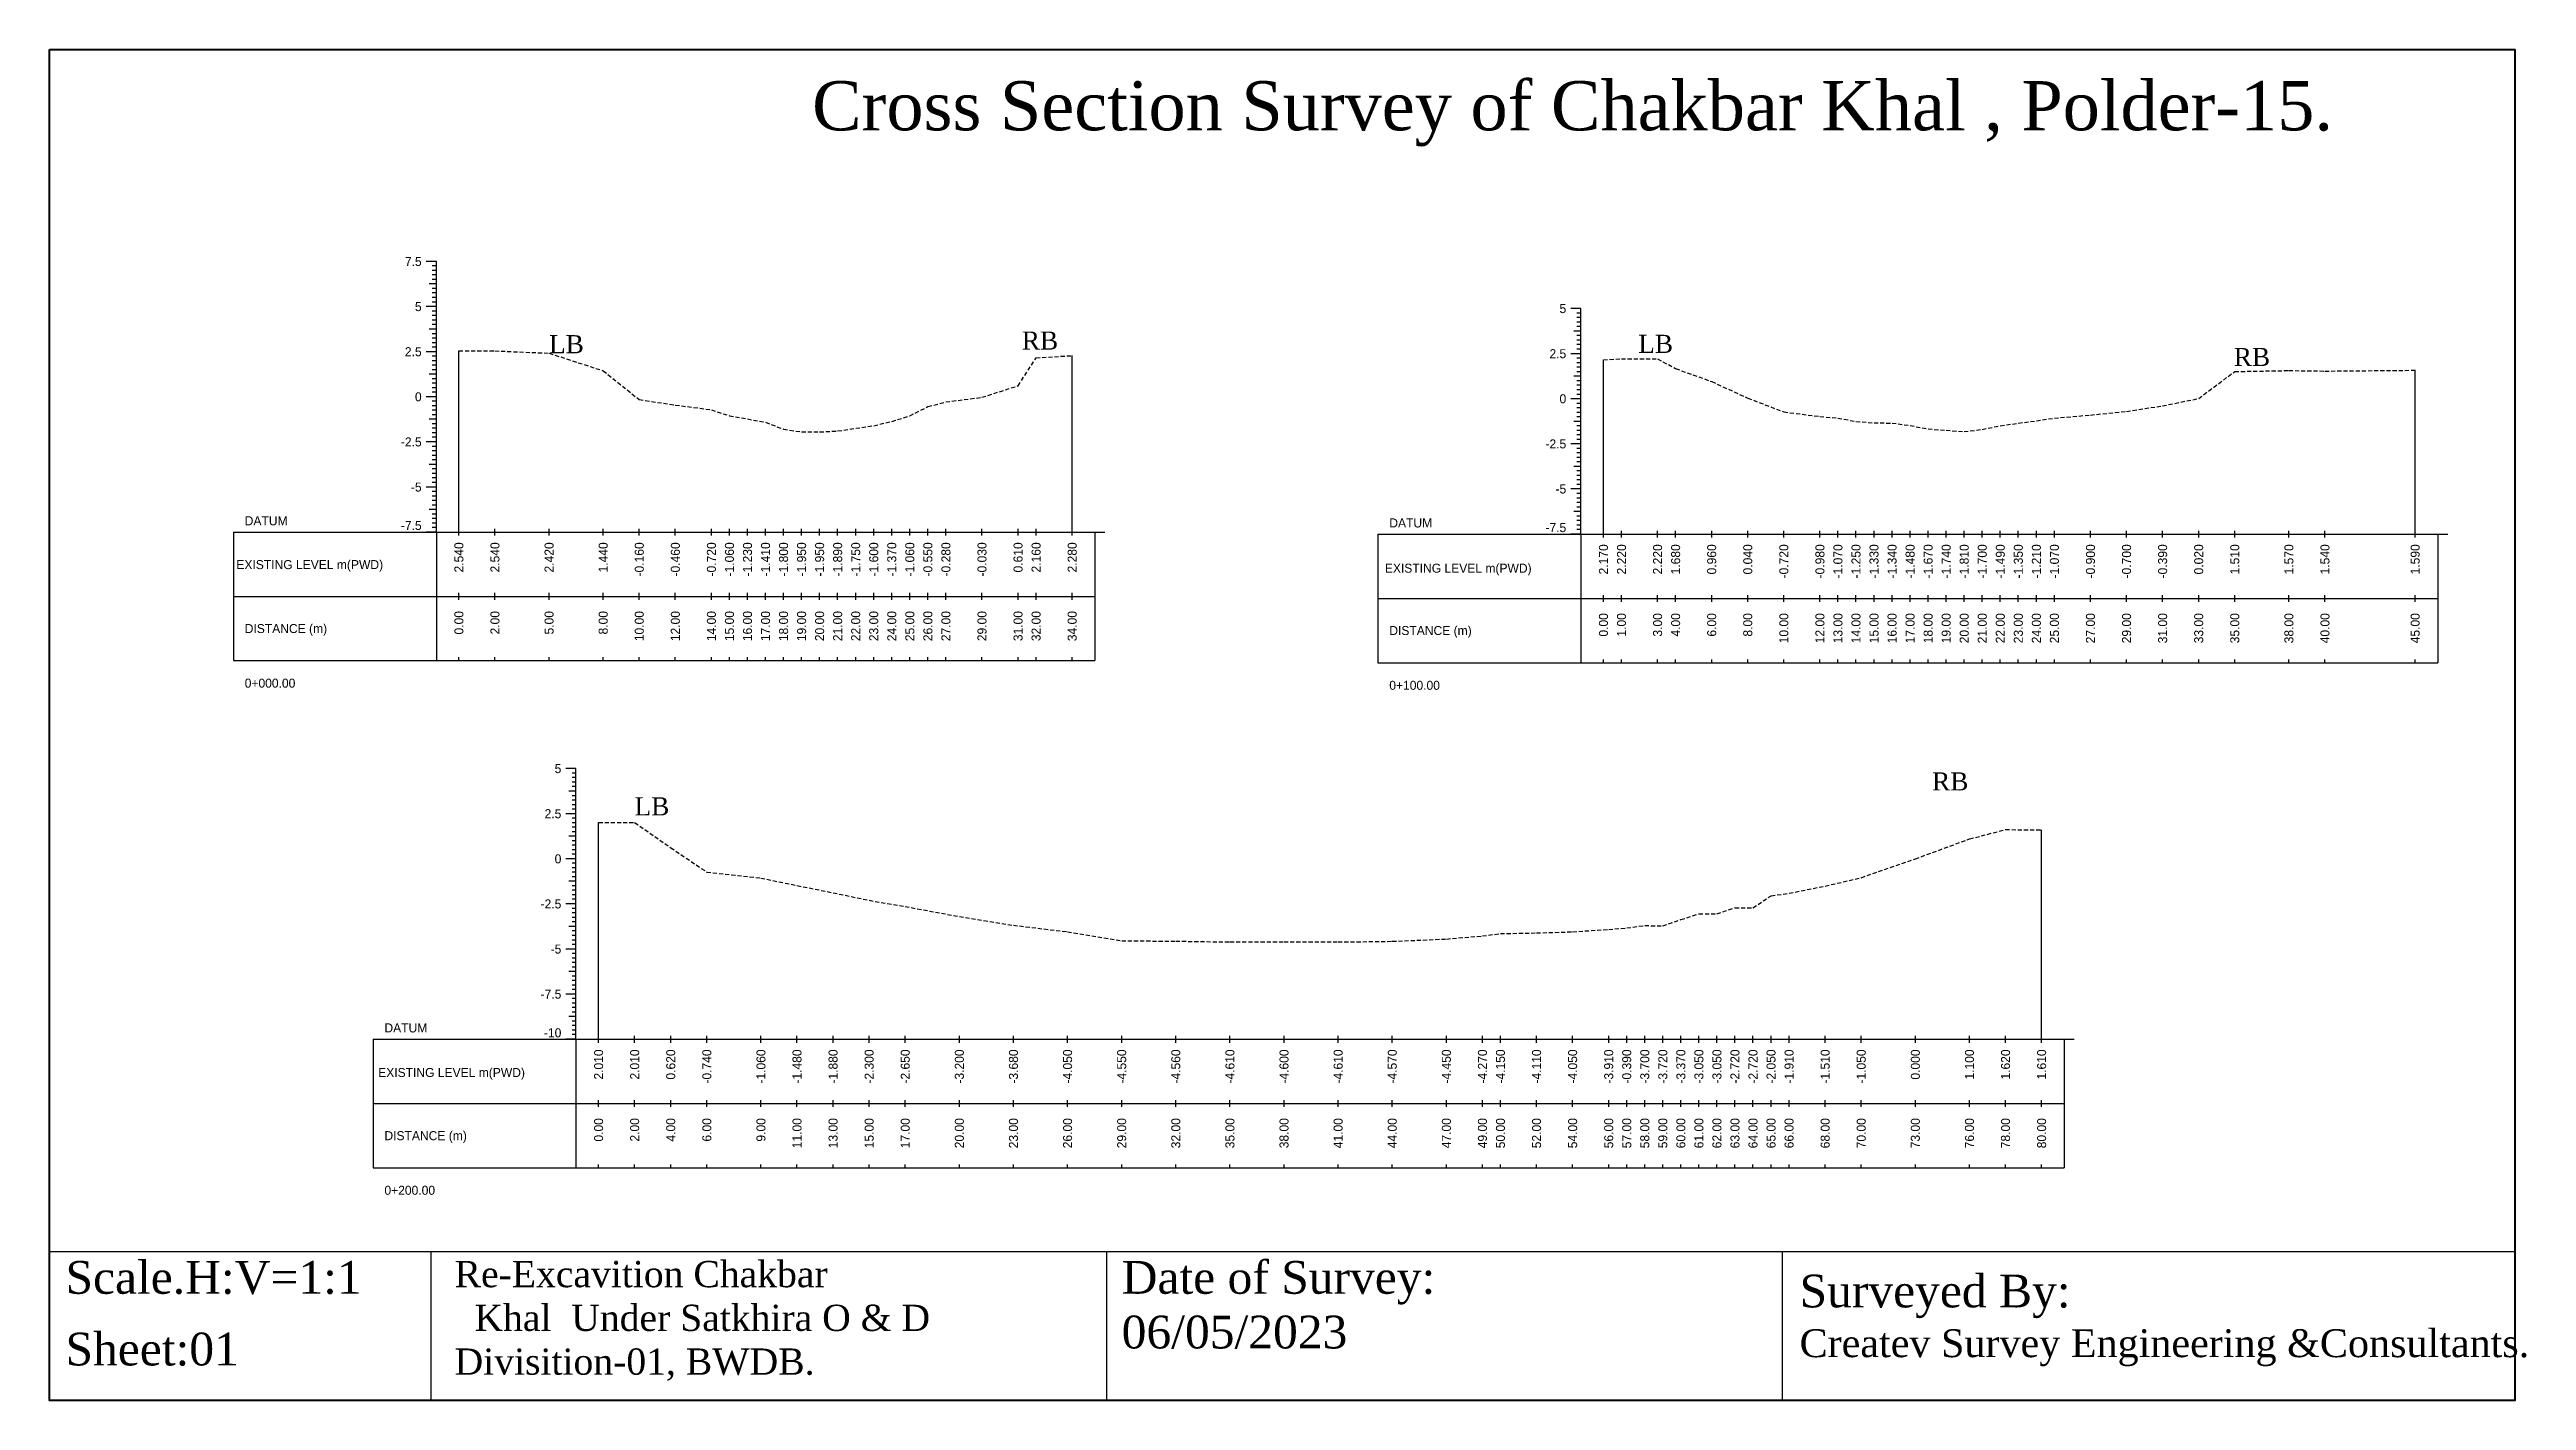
# Model space of a CAD drawing. Header units: inches. Extents: x 6579 to 9220, y -2276 to -1013.
# Drawn here: x 6579.3 to 6730.4, y -1178.5 to -1096.2 of the extents above; entities that cross this region are included whole.
import ezdxf
from ezdxf.enums import TextEntityAlignment as Align

# ---------------------------------------------------------------- set-up
doc = ezdxf.new("R2010")
doc.units = ezdxf.units.IN
doc.header["$MEASUREMENT"] = 0
doc.linetypes.add('HIDDEN', pattern=[0.375, 0.25, -0.125])
doc.layers.add('CS_Drawing', color=7, linetype='Continuous')
doc.layers.add('GL', color=3, linetype='HIDDEN')
doc.styles.add('romans', font='romans.shx')

msp = doc.modelspace()

# ---------------------------------------------------------------- texts
at = {"attachment_point": 1, "style": 'romans'}
for s, insert, char_height, width in [('{\\fTimes New Roman|b0|i0|c0|p18;Cross Section Survey of Chakbar Khal , Polder-15.}', (6625.85, -1098.09), 3, 89.3868), ('{\\fTimes New Roman|b0|i0|c0|p18;LB}', (6609.81, -1113.58), 1.1, 289.7464), ('{\\fTimes New Roman|b0|i0|c0|p18;RB}', (6638.64, -1113.36), 1.1, 289.7464), ('{\\fTimes New Roman|b0|i0|c0|p18;LB}', (6676.23, -1113.56), 1.1, 289.7464), ('{\\fTimes New Roman|b0|i0|c0|p18;RB}', (6712.55, -1114.36), 1.1, 289.7464), ('{\\fTimes New Roman|b0|i0|c0|p18;RB}', (6694.15, -1140.24), 1.1, 289.7464), ('{\\fTimes New Roman|b0|i0|c0|p18;LB}', (6615.02, -1141.76), 1.1, 289.7464), ('{\\fTimes New Roman|b0|i0|c0|p18;Scale.H:V=1:1}', (6580.32, -1170.03), 2, 22.2708), ('{\\fTimes New Roman|b0|i0|c0|p18;Re-Excavition Chakbar \\P  Khal  Under Satkhira O & D    Divisition-01, BWDB.}', (6604.05, -1170.03), 1.6, 38.8405), ('{\\fTimes New Roman|b0|i0|c0|p18;Date of Survey: 06/05/2023}', (6644.73, -1170.03), 2, 22.2708), ('{\\fTimes New Roman|b0|i0|c0|p18;Surveyed By:                                     \\H0.85x;Createv Survey Engineering &Consultants.}', (6686.07, -1170.86), 2, 45.2193), ('{\\fTimes New Roman|b0|i0|c0|p18;Sheet:01}', (6580.32, -1174.4), 2, 38.8405)]:
    msp.add_mtext(s, dxfattribs=dict(at, insert=insert, char_height=char_height, width=width))
at = {"layer": 'CS_Drawing'}
for s, p in [('7.5', (6602.04, -1109.09)), ('5', (6602.04, -1111.84)), ('5', (6671.84, -1111.96)), ('2.5', (6602.04, -1114.59)), ('2.5', (6671.84, -1114.71)), ('0', (6602.04, -1117.34)), ('0', (6671.84, -1117.46)), ('-2.5', (6602.04, -1120.09)), ('-2.5', (6671.84, -1120.21)), ('-5', (6602.04, -1122.84)), ('-5', (6671.84, -1122.96)), ('5', (6610.56, -1140.01)), ('2.5', (6610.56, -1142.76)), ('0', (6610.56, -1145.51)), ('-2.5', (6610.56, -1148.26)), ('-5', (6610.56, -1151.01)), ('-7.5', (6610.56, -1153.76))]:
    msp.add_text(s, height=0.55, dxfattribs=at).set_placement(p, align=Align.MIDDLE_RIGHT)
for s, p in [('DATUM', (6591.25, -1124.9)), ('DATUM', (6661.05, -1125.03)), ('EXISTING LEVEL m(PWD)', (6590.74, -1127.57)), ('EXISTING LEVEL m(PWD)', (6660.78, -1127.79)), ('DISTANCE (m)', (6591.25, -1131.47)), ('DISTANCE (m)', (6661.05, -1131.59)), ('0+000.00', (6591.25, -1134.8)), ('0+100.00', (6661.05, -1134.93)), ('DATUM', (6599.77, -1155.82)), ('EXISTING LEVEL m(PWD)', (6599.39, -1158.54)), ('DISTANCE (m)', (6599.77, -1162.39)), ('0+200.00', (6599.77, -1165.72))]:
    msp.add_text(s, height=0.55, dxfattribs=at).set_placement(p, align=Align.MIDDLE_LEFT)
for s, p in [('-7.5', (6602.04, -1125.46)), ('-7.5', (6671.84, -1125.59)), ('-10', (6610.56, -1156.39))]:
    msp.add_text(s, height=0.55, dxfattribs=at).set_placement(p, align=Align.RIGHT)
for s, p in [('2.540', (6604.31, -1126.21)), ('2.540', (6606.51, -1126.21)), ('2.420', (6609.81, -1126.21)), ('1.440', (6613.11, -1126.21)), ('-0.160', (6615.31, -1126.21)), ('-0.460', (6617.51, -1126.21)), ('-0.720', (6619.71, -1126.21)), ('-1.060', (6620.81, -1126.21)), ('-1.230', (6621.91, -1126.21)), ('-1.410', (6623.01, -1126.21)), ('-1.800', (6624.11, -1126.21)), ('-1.950', (6625.21, -1126.21)), ('-1.950', (6626.31, -1126.21)), ('-1.890', (6627.41, -1126.21)), ('-1.750', (6628.51, -1126.21)), ('-1.600', (6629.61, -1126.21)), ('-1.370', (6630.71, -1126.21)), ('-1.060', (6631.81, -1126.21)), ('-0.550', (6632.91, -1126.21)), ('-0.280', (6634.01, -1126.21)), ('-0.030', (6636.21, -1126.21)), ('0.610', (6638.41, -1126.21)), ('2.160', (6639.51, -1126.21)), ('2.280', (6641.71, -1126.21)), ('2.170', (6674.11, -1126.33)), ('2.220', (6675.21, -1126.33)), ('2.220', (6677.41, -1126.33)), ('1.680', (6678.51, -1126.33)), ('0.960', (6680.71, -1126.33)), ('0.040', (6682.91, -1126.33)), ('-0.720', (6685.11, -1126.33)), ('-0.980', (6687.31, -1126.33)), ('-1.070', (6688.41, -1126.33)), ('-1.250', (6689.51, -1126.33)), ('-1.330', (6690.61, -1126.33)), ('-1.340', (6691.71, -1126.33)), ('-1.480', (6692.81, -1126.33)), ('-1.670', (6693.91, -1126.33)), ('-1.740', (6695.01, -1126.33)), ('-1.810', (6696.11, -1126.33)), ('-1.700', (6697.21, -1126.33)), ('-1.490', (6698.31, -1126.33)), ('-1.350', (6699.41, -1126.33)), ('-1.210', (6700.51, -1126.33)), ('-1.070', (6701.61, -1126.33)), ('-0.900', (6703.81, -1126.33)), ('-0.700', (6706.01, -1126.33)), ('-0.390', (6708.21, -1126.33)), ('0.020', (6710.41, -1126.33)), ('1.510', (6712.61, -1126.33)), ('1.570', (6715.91, -1126.33)), ('1.540', (6718.11, -1126.33)), ('1.590', (6723.61, -1126.33)), ('0.00', (6604.31, -1130.4)), ('2.00', (6606.51, -1130.4)), ('5.00', (6609.81, -1130.4)), ('8.00', (6613.11, -1130.4)), ('10.00', (6615.31, -1130.4)), ('12.00', (6617.51, -1130.4)), ('14.00', (6619.71, -1130.4)), ('15.00', (6620.81, -1130.4)), ('16.00', (6621.91, -1130.4)), ('17.00', (6623.01, -1130.4)), ('18.00', (6624.11, -1130.4)), ('19.00', (6625.21, -1130.4)), ('20.00', (6626.31, -1130.4)), ('21.00', (6627.41, -1130.4)), ('22.00', (6628.51, -1130.4)), ('23.00', (6629.61, -1130.4)), ('24.00', (6630.71, -1130.4)), ('25.00', (6631.81, -1130.4)), ('26.00', (6632.91, -1130.4)), ('27.00', (6634.01, -1130.4)), ('29.00', (6636.21, -1130.4)), ('31.00', (6638.41, -1130.4)), ('32.00', (6639.51, -1130.4)), ('34.00', (6641.71, -1130.4)), ('0.00', (6674.11, -1130.53)), ('1.00', (6675.21, -1130.53)), ('3.00', (6677.41, -1130.53)), ('4.00', (6678.51, -1130.53)), ('6.00', (6680.71, -1130.53)), ('8.00', (6682.91, -1130.53)), ('10.00', (6685.11, -1130.53)), ('12.00', (6687.31, -1130.53)), ('13.00', (6688.41, -1130.53)), ('14.00', (6689.51, -1130.53)), ('15.00', (6690.61, -1130.53)), ('16.00', (6691.71, -1130.53)), ('17.00', (6692.81, -1130.53)), ('18.00', (6693.91, -1130.53)), ('19.00', (6695.01, -1130.53)), ('20.00', (6696.11, -1130.53)), ('21.00', (6697.21, -1130.53)), ('22.00', (6698.31, -1130.53)), ('23.00', (6699.41, -1130.53)), ('24.00', (6700.51, -1130.53)), ('25.00', (6701.61, -1130.53)), ('27.00', (6703.81, -1130.53)), ('29.00', (6706.01, -1130.53)), ('31.00', (6708.21, -1130.53)), ('33.00', (6710.41, -1130.53)), ('35.00', (6712.61, -1130.53)), ('38.00', (6715.91, -1130.53)), ('40.00', (6718.11, -1130.53)), ('45.00', (6723.61, -1130.53)), ('2.010', (6612.83, -1157.13)), ('2.010', (6615.03, -1157.13)), ('0.620', (6617.23, -1157.13)), ('-0.740', (6619.43, -1157.13)), ('-1.060', (6622.73, -1157.13)), ('-1.480', (6624.93, -1157.13)), ('-1.880', (6627.13, -1157.13)), ('-2.300', (6629.33, -1157.13)), ('-2.650', (6631.53, -1157.13)), ('-3.200', (6634.83, -1157.13)), ('-3.680', (6638.13, -1157.13)), ('-4.050', (6641.43, -1157.13)), ('-4.550', (6644.73, -1157.13)), ('-4.560', (6648.03, -1157.13)), ('-4.610', (6651.33, -1157.13)), ('-4.600', (6654.63, -1157.13)), ('-4.610', (6657.93, -1157.13)), ('-4.570', (6661.23, -1157.13)), ('-4.450', (6664.53, -1157.13)), ('-4.270', (6666.73, -1157.13)), ('-4.150', (6667.83, -1157.13)), ('-4.110', (6670.03, -1157.13)), ('-4.050', (6672.23, -1157.13)), ('-3.910', (6674.43, -1157.13)), ('-0.390', (6675.53, -1157.13)), ('-3.700', (6676.63, -1157.13)), ('-3.720', (6677.73, -1157.13)), ('-3.370', (6678.83, -1157.13)), ('-3.050', (6679.93, -1157.13)), ('-3.050', (6681.03, -1157.13)), ('-2.720', (6682.13, -1157.13)), ('-2.720', (6683.23, -1157.13)), ('-2.050', (6684.33, -1157.13)), ('-1.910', (6685.43, -1157.13)), ('-1.510', (6687.63, -1157.13)), ('-1.050', (6689.83, -1157.13)), ('0.000', (6693.13, -1157.13)), ('1.100', (6696.43, -1157.13)), ('1.620', (6698.63, -1157.13)), ('1.610', (6700.83, -1157.13)), ('0.00', (6612.83, -1161.32)), ('2.00', (6615.03, -1161.32)), ('4.00', (6617.23, -1161.32)), ('6.00', (6619.43, -1161.32)), ('9.00', (6622.73, -1161.32)), ('11.00', (6624.93, -1161.32)), ('13.00', (6627.13, -1161.32)), ('15.00', (6629.33, -1161.32)), ('17.00', (6631.53, -1161.32)), ('20.00', (6634.83, -1161.32)), ('23.00', (6638.13, -1161.32)), ('26.00', (6641.43, -1161.32)), ('29.00', (6644.73, -1161.32)), ('32.00', (6648.03, -1161.32)), ('35.00', (6651.33, -1161.32)), ('38.00', (6654.63, -1161.32)), ('41.00', (6657.93, -1161.32)), ('44.00', (6661.23, -1161.32)), ('47.00', (6664.53, -1161.32)), ('49.00', (6666.73, -1161.32)), ('50.00', (6667.83, -1161.32)), ('52.00', (6670.03, -1161.32)), ('54.00', (6672.23, -1161.32)), ('56.00', (6674.43, -1161.32)), ('57.00', (6675.53, -1161.32)), ('58.00', (6676.63, -1161.32)), ('59.00', (6677.73, -1161.32)), ('60.00', (6678.83, -1161.32)), ('61.00', (6679.93, -1161.32)), ('62.00', (6681.03, -1161.32)), ('63.00', (6682.13, -1161.32)), ('64.00', (6683.23, -1161.32)), ('65.00', (6684.33, -1161.32)), ('66.00', (6685.43, -1161.32)), ('68.00', (6687.63, -1161.32)), ('70.00', (6689.83, -1161.32)), ('73.00', (6693.13, -1161.32)), ('76.00', (6696.43, -1161.32)), ('78.00', (6698.63, -1161.32)), ('80.00', (6700.83, -1161.32))]:
    msp.add_text(s, height=0.55, rotation=90, dxfattribs=at).set_placement(p, align=Align.MIDDLE_RIGHT)

# ---------------------------------------------------------------- linework, layer by layer
at = {"color": 4, "lineweight": 40}
msp.add_lwpolyline([(6579.35, -1096.17), (6729.69, -1096.17), (6729.69, -1178.54), (6579.35, -1178.54)], close=True, dxfattribs=at)
for points in [[(6729.69, -1096.17), (6729.69, -1178.54)], [(6579.35, -1169.46), (6729.69, -1169.46)], [(6579.35, -1169.46), (6579.35, -1178.54)], [(6602.59, -1169.46), (6602.59, -1178.54)], [(6643.8, -1169.46), (6643.8, -1178.54)], [(6685, -1169.46), (6685, -1178.54)]]:
    msp.add_lwpolyline(points)
at = {"layer": 'CS_Drawing'}
for p, q in [((6602.94, -1109.09), (6602.32, -1109.09)), ((6602.94, -1109.09), (6602.5, -1109.09)), ((6602.94, -1109.09), (6602.69, -1109.09)), ((6602.94, -1109.36), (6602.69, -1109.36)), ((6602.94, -1109.64), (6602.69, -1109.64)), ((6602.94, -1109.91), (6602.69, -1109.91)), ((6602.94, -1110.19), (6602.69, -1110.19)), ((6602.94, -1125.59), (6602.94, -1109.09)), ((6602.94, -1110.46), (6602.5, -1110.46)), ((6602.94, -1110.46), (6602.69, -1110.46)), ((6602.94, -1110.74), (6602.69, -1110.74)), ((6602.94, -1111.01), (6602.69, -1111.01)), ((6602.94, -1111.29), (6602.69, -1111.29)), ((6602.94, -1111.56), (6602.69, -1111.56)), ((6602.94, -1111.84), (6602.32, -1111.84)), ((6602.94, -1111.84), (6602.5, -1111.84)), ((6602.94, -1113.21), (6602.5, -1113.21)), ((6602.94, -1111.84), (6602.69, -1111.84)), ((6602.94, -1112.11), (6602.69, -1112.11)), ((6602.94, -1112.39), (6602.69, -1112.39)), ((6602.94, -1112.66), (6602.69, -1112.66)), ((6602.94, -1112.94), (6602.69, -1112.94)), ((6602.94, -1113.21), (6602.69, -1113.21)), ((6672.74, -1111.96), (6672.12, -1111.96)), ((6672.74, -1111.96), (6672.3, -1111.96)), ((6672.74, -1111.96), (6672.49, -1111.96)), ((6672.74, -1112.24), (6672.49, -1112.24)), ((6672.74, -1112.51), (6672.49, -1112.51)), ((6672.74, -1112.79), (6672.49, -1112.79)), ((6672.74, -1113.06), (6672.49, -1113.06)), ((6672.74, -1125.71), (6672.74, -1111.96)), ((6602.94, -1114.59), (6602.32, -1114.59)), ((6602.94, -1114.59), (6602.5, -1114.59)), ((6602.94, -1113.49), (6602.69, -1113.49)), ((6602.94, -1113.76), (6602.69, -1113.76)), ((6602.94, -1114.04), (6602.69, -1114.04)), ((6602.94, -1114.31), (6602.69, -1114.31)), ((6602.94, -1114.59), (6602.69, -1114.59)), ((6604.31, -1125.59), (6604.31, -1114.54)), ((6672.74, -1114.71), (6672.12, -1114.71)), ((6672.74, -1113.34), (6672.3, -1113.34)), ((6672.74, -1114.71), (6672.3, -1114.71)), ((6672.74, -1113.34), (6672.49, -1113.34)), ((6672.74, -1113.61), (6672.49, -1113.61)), ((6672.74, -1113.89), (6672.49, -1113.89)), ((6672.74, -1114.16), (6672.49, -1114.16)), ((6672.74, -1114.44), (6672.49, -1114.44)), ((6672.74, -1114.71), (6672.49, -1114.71)), ((6602.94, -1115.96), (6602.5, -1115.96)), ((6602.94, -1114.86), (6602.69, -1114.86)), ((6602.94, -1115.14), (6602.69, -1115.14)), ((6602.94, -1115.41), (6602.69, -1115.41)), ((6602.94, -1115.69), (6602.69, -1115.69)), ((6602.94, -1115.96), (6602.69, -1115.96)), ((6602.94, -1116.24), (6602.69, -1116.24)), ((6641.71, -1125.59), (6641.71, -1114.83)), ((6672.74, -1116.09), (6672.3, -1116.09)), ((6672.74, -1114.99), (6672.49, -1114.99)), ((6672.74, -1115.26), (6672.49, -1115.26)), ((6672.74, -1115.54), (6672.49, -1115.54)), ((6672.74, -1115.81), (6672.49, -1115.81)), ((6672.74, -1116.09), (6672.49, -1116.09)), ((6674.11, -1125.71), (6674.11, -1115.08)), ((6723.61, -1125.71), (6723.61, -1115.72)), ((6602.94, -1117.34), (6602.32, -1117.34)), ((6602.94, -1117.34), (6602.5, -1117.34)), ((6602.94, -1116.51), (6602.69, -1116.51)), ((6602.94, -1116.79), (6602.69, -1116.79)), ((6602.94, -1117.06), (6602.69, -1117.06)), ((6602.94, -1117.34), (6602.69, -1117.34)), ((6602.94, -1117.61), (6602.69, -1117.61)), ((6672.74, -1117.46), (6672.12, -1117.46)), ((6672.74, -1117.46), (6672.3, -1117.46)), ((6672.74, -1116.36), (6672.49, -1116.36)), ((6672.74, -1116.64), (6672.49, -1116.64)), ((6672.74, -1116.91), (6672.49, -1116.91)), ((6672.74, -1117.19), (6672.49, -1117.19)), ((6672.74, -1117.46), (6672.49, -1117.46)), ((6672.74, -1117.74), (6672.49, -1117.74)), ((6602.94, -1118.71), (6602.5, -1118.71)), ((6602.94, -1117.89), (6602.69, -1117.89)), ((6602.94, -1118.16), (6602.69, -1118.16)), ((6602.94, -1118.44), (6602.69, -1118.44)), ((6602.94, -1118.71), (6602.69, -1118.71)), ((6602.94, -1118.99), (6602.69, -1118.99)), ((6602.94, -1119.26), (6602.69, -1119.26)), ((6672.74, -1118.84), (6672.3, -1118.84)), ((6672.74, -1118.01), (6672.49, -1118.01)), ((6672.74, -1118.29), (6672.49, -1118.29)), ((6672.74, -1118.56), (6672.49, -1118.56)), ((6672.74, -1118.84), (6672.49, -1118.84)), ((6672.74, -1119.11), (6672.49, -1119.11)), ((6602.94, -1120.09), (6602.32, -1120.09)), ((6602.94, -1120.09), (6602.5, -1120.09)), ((6602.94, -1119.54), (6602.69, -1119.54)), ((6602.94, -1119.81), (6602.69, -1119.81)), ((6602.94, -1120.09), (6602.69, -1120.09)), ((6602.94, -1120.36), (6602.69, -1120.36)), ((6602.94, -1120.64), (6602.69, -1120.64)), ((6672.74, -1120.21), (6672.12, -1120.21)), ((6672.74, -1120.21), (6672.3, -1120.21)), ((6672.74, -1119.39), (6672.49, -1119.39)), ((6672.74, -1119.66), (6672.49, -1119.66)), ((6672.74, -1119.94), (6672.49, -1119.94)), ((6672.74, -1120.21), (6672.49, -1120.21)), ((6672.74, -1120.49), (6672.49, -1120.49)), ((6672.74, -1120.76), (6672.49, -1120.76)), ((6602.94, -1121.46), (6602.5, -1121.46)), ((6602.94, -1120.91), (6602.69, -1120.91)), ((6602.94, -1121.19), (6602.69, -1121.19)), ((6602.94, -1121.46), (6602.69, -1121.46)), ((6602.94, -1121.74), (6602.69, -1121.74)), ((6602.94, -1122.01), (6602.69, -1122.01)), ((6602.94, -1122.29), (6602.69, -1122.29)), ((6672.74, -1121.59), (6672.3, -1121.59)), ((6672.74, -1121.04), (6672.49, -1121.04)), ((6672.74, -1121.31), (6672.49, -1121.31)), ((6672.74, -1121.59), (6672.49, -1121.59)), ((6672.74, -1121.86), (6672.49, -1121.86)), ((6672.74, -1122.14), (6672.49, -1122.14)), ((6602.94, -1122.84), (6602.32, -1122.84)), ((6602.94, -1122.84), (6602.5, -1122.84)), ((6602.94, -1122.56), (6602.69, -1122.56)), ((6602.94, -1122.84), (6602.69, -1122.84)), ((6602.94, -1123.11), (6602.69, -1123.11)), ((6602.94, -1123.39), (6602.69, -1123.39)), ((6602.94, -1123.66), (6602.69, -1123.66)), ((6672.74, -1122.96), (6672.12, -1122.96)), ((6672.74, -1122.96), (6672.3, -1122.96)), ((6672.74, -1122.41), (6672.49, -1122.41)), ((6672.74, -1122.69), (6672.49, -1122.69)), ((6672.74, -1122.96), (6672.49, -1122.96)), ((6672.74, -1123.24), (6672.49, -1123.24)), ((6672.74, -1123.51), (6672.49, -1123.51)), ((6672.74, -1123.79), (6672.49, -1123.79)), ((6602.94, -1124.21), (6602.5, -1124.21)), ((6602.94, -1123.94), (6602.69, -1123.94)), ((6602.94, -1124.21), (6602.69, -1124.21)), ((6602.94, -1124.49), (6602.69, -1124.49)), ((6602.94, -1124.76), (6602.69, -1124.76)), ((6602.94, -1125.04), (6602.69, -1125.04)), ((6602.94, -1125.31), (6602.69, -1125.31)), ((6672.74, -1124.34), (6672.3, -1124.34)), ((6672.74, -1124.06), (6672.49, -1124.06)), ((6672.74, -1124.34), (6672.49, -1124.34)), ((6672.74, -1124.61), (6672.49, -1124.61)), ((6672.74, -1124.89), (6672.49, -1124.89)), ((6672.74, -1125.16), (6672.49, -1125.16)), ((6590.56, -1125.59), (6602.94, -1125.59)), ((6590.56, -1125.59), (6590.56, -1133.42)), ((6602.94, -1125.59), (6602.32, -1125.59)), ((6602.94, -1125.59), (6602.5, -1125.59)), ((6602.94, -1125.59), (6602.69, -1125.59)), ((6602.94, -1125.59), (6643.09, -1125.59)), ((6602.94, -1125.59), (6602.94, -1133.42)), ((6604.31, -1125.79), (6604.31, -1125.38)), ((6606.51, -1125.79), (6606.51, -1125.38)), ((6609.81, -1125.79), (6609.81, -1125.38)), ((6613.11, -1125.79), (6613.11, -1125.38)), ((6615.31, -1125.79), (6615.31, -1125.38)), ((6617.51, -1125.79), (6617.51, -1125.38)), ((6619.71, -1125.79), (6619.71, -1125.38)), ((6620.81, -1125.79), (6620.81, -1125.38)), ((6621.91, -1125.79), (6621.91, -1125.38)), ((6623.01, -1125.79), (6623.01, -1125.38)), ((6624.11, -1125.79), (6624.11, -1125.38)), ((6625.21, -1125.79), (6625.21, -1125.38)), ((6626.31, -1125.79), (6626.31, -1125.38)), ((6627.41, -1125.79), (6627.41, -1125.38)), ((6628.51, -1125.79), (6628.51, -1125.38)), ((6629.61, -1125.79), (6629.61, -1125.38)), ((6630.71, -1125.79), (6630.71, -1125.38)), ((6631.81, -1125.79), (6631.81, -1125.38)), ((6632.91, -1125.79), (6632.91, -1125.38)), ((6634.01, -1125.79), (6634.01, -1125.38)), ((6636.21, -1125.79), (6636.21, -1125.38)), ((6638.41, -1125.79), (6638.41, -1125.38)), ((6639.51, -1125.79), (6639.51, -1125.38)), ((6641.71, -1125.79), (6641.71, -1125.38)), ((6643.09, -1125.59), (6643.7, -1125.59)), ((6643.09, -1125.59), (6643.52, -1125.59)), ((6643.09, -1125.59), (6643.33, -1125.59)), ((6643.09, -1125.59), (6643.09, -1133.42)), ((6660.36, -1125.71), (6672.74, -1125.71)), ((6660.36, -1125.71), (6660.36, -1133.55)), ((6672.74, -1125.71), (6672.12, -1125.71)), ((6672.74, -1125.71), (6672.3, -1125.71)), ((6672.74, -1125.44), (6672.49, -1125.44)), ((6672.74, -1125.71), (6672.49, -1125.71)), ((6672.74, -1125.71), (6724.99, -1125.71)), ((6672.74, -1125.71), (6672.74, -1133.55)), ((6674.11, -1125.92), (6674.11, -1125.51)), ((6675.21, -1125.92), (6675.21, -1125.51)), ((6677.41, -1125.92), (6677.41, -1125.51)), ((6678.51, -1125.92), (6678.51, -1125.51)), ((6680.71, -1125.92), (6680.71, -1125.51)), ((6682.91, -1125.92), (6682.91, -1125.51)), ((6685.11, -1125.92), (6685.11, -1125.51)), ((6687.31, -1125.92), (6687.31, -1125.51)), ((6688.41, -1125.92), (6688.41, -1125.51)), ((6689.51, -1125.92), (6689.51, -1125.51)), ((6690.61, -1125.92), (6690.61, -1125.51)), ((6691.71, -1125.92), (6691.71, -1125.51)), ((6692.81, -1125.92), (6692.81, -1125.51)), ((6693.91, -1125.92), (6693.91, -1125.51)), ((6695.01, -1125.92), (6695.01, -1125.51)), ((6696.11, -1125.92), (6696.11, -1125.51)), ((6697.21, -1125.92), (6697.21, -1125.51)), ((6698.31, -1125.92), (6698.31, -1125.51)), ((6699.41, -1125.92), (6699.41, -1125.51)), ((6700.51, -1125.92), (6700.51, -1125.51)), ((6701.61, -1125.92), (6701.61, -1125.51)), ((6703.81, -1125.92), (6703.81, -1125.51)), ((6706.01, -1125.92), (6706.01, -1125.51)), ((6708.21, -1125.92), (6708.21, -1125.51)), ((6710.41, -1125.92), (6710.41, -1125.51)), ((6712.61, -1125.92), (6712.61, -1125.51)), ((6715.91, -1125.92), (6715.91, -1125.51)), ((6718.11, -1125.92), (6718.11, -1125.51)), ((6723.61, -1125.92), (6723.61, -1125.51)), ((6724.99, -1125.71), (6725.61, -1125.71)), ((6724.99, -1125.71), (6725.42, -1125.71)), ((6724.99, -1125.71), (6725.23, -1125.71)), ((6724.99, -1125.71), (6724.99, -1133.55)), ((6590.56, -1129.51), (6602.94, -1129.51)), ((6602.94, -1129.51), (6643.09, -1129.51)), ((6602.94, -1129.51), (6643.09, -1129.51)), ((6604.31, -1129.71), (6604.31, -1129.3)), ((6606.51, -1129.71), (6606.51, -1129.3)), ((6609.81, -1129.71), (6609.81, -1129.3)), ((6613.11, -1129.71), (6613.11, -1129.3)), ((6615.31, -1129.71), (6615.31, -1129.3)), ((6617.51, -1129.71), (6617.51, -1129.3)), ((6619.71, -1129.71), (6619.71, -1129.3)), ((6620.81, -1129.71), (6620.81, -1129.3)), ((6621.91, -1129.71), (6621.91, -1129.3)), ((6623.01, -1129.71), (6623.01, -1129.3)), ((6624.11, -1129.71), (6624.11, -1129.3)), ((6625.21, -1129.71), (6625.21, -1129.3)), ((6626.31, -1129.71), (6626.31, -1129.3)), ((6627.41, -1129.71), (6627.41, -1129.3)), ((6628.51, -1129.71), (6628.51, -1129.3)), ((6629.61, -1129.71), (6629.61, -1129.3)), ((6630.71, -1129.71), (6630.71, -1129.3)), ((6631.81, -1129.71), (6631.81, -1129.3)), ((6632.91, -1129.71), (6632.91, -1129.3)), ((6634.01, -1129.71), (6634.01, -1129.3)), ((6636.21, -1129.71), (6636.21, -1129.3)), ((6638.41, -1129.71), (6638.41, -1129.3)), ((6639.51, -1129.71), (6639.51, -1129.3)), ((6641.71, -1129.71), (6641.71, -1129.3)), ((6660.36, -1129.63), (6672.74, -1129.63)), ((6672.74, -1129.63), (6724.99, -1129.63)), ((6672.74, -1129.63), (6724.99, -1129.63)), ((6674.11, -1129.84), (6674.11, -1129.43)), ((6675.21, -1129.84), (6675.21, -1129.43)), ((6677.41, -1129.84), (6677.41, -1129.43)), ((6678.51, -1129.84), (6678.51, -1129.43)), ((6680.71, -1129.84), (6680.71, -1129.43)), ((6682.91, -1129.84), (6682.91, -1129.43)), ((6685.11, -1129.84), (6685.11, -1129.43)), ((6687.31, -1129.84), (6687.31, -1129.43)), ((6688.41, -1129.84), (6688.41, -1129.43)), ((6689.51, -1129.84), (6689.51, -1129.43)), ((6690.61, -1129.84), (6690.61, -1129.43)), ((6691.71, -1129.84), (6691.71, -1129.43)), ((6692.81, -1129.84), (6692.81, -1129.43)), ((6693.91, -1129.84), (6693.91, -1129.43)), ((6695.01, -1129.84), (6695.01, -1129.43)), ((6696.11, -1129.84), (6696.11, -1129.43)), ((6697.21, -1129.84), (6697.21, -1129.43)), ((6698.31, -1129.84), (6698.31, -1129.43)), ((6699.41, -1129.84), (6699.41, -1129.43)), ((6700.51, -1129.84), (6700.51, -1129.43)), ((6701.61, -1129.84), (6701.61, -1129.43)), ((6703.81, -1129.84), (6703.81, -1129.43)), ((6706.01, -1129.84), (6706.01, -1129.43)), ((6708.21, -1129.84), (6708.21, -1129.43)), ((6710.41, -1129.84), (6710.41, -1129.43)), ((6712.61, -1129.84), (6712.61, -1129.43)), ((6715.91, -1129.84), (6715.91, -1129.43)), ((6718.11, -1129.84), (6718.11, -1129.43)), ((6723.61, -1129.84), (6723.61, -1129.43)), ((6590.56, -1133.42), (6602.94, -1133.42)), ((6602.94, -1133.42), (6643.09, -1133.42)), ((6604.31, -1133.42), (6604.31, -1133.22)), ((6606.51, -1133.42), (6606.51, -1133.22)), ((6609.81, -1133.42), (6609.81, -1133.22)), ((6613.11, -1133.42), (6613.11, -1133.22)), ((6615.31, -1133.42), (6615.31, -1133.22)), ((6617.51, -1133.42), (6617.51, -1133.22)), ((6619.71, -1133.42), (6619.71, -1133.22)), ((6620.81, -1133.42), (6620.81, -1133.22)), ((6621.91, -1133.42), (6621.91, -1133.22)), ((6623.01, -1133.42), (6623.01, -1133.22)), ((6624.11, -1133.42), (6624.11, -1133.22)), ((6625.21, -1133.42), (6625.21, -1133.22)), ((6626.31, -1133.42), (6626.31, -1133.22)), ((6627.41, -1133.42), (6627.41, -1133.22)), ((6628.51, -1133.42), (6628.51, -1133.22)), ((6629.61, -1133.42), (6629.61, -1133.22)), ((6630.71, -1133.42), (6630.71, -1133.22)), ((6631.81, -1133.42), (6631.81, -1133.22)), ((6632.91, -1133.42), (6632.91, -1133.22)), ((6634.01, -1133.42), (6634.01, -1133.22)), ((6636.21, -1133.42), (6636.21, -1133.22)), ((6638.41, -1133.42), (6638.41, -1133.22)), ((6639.51, -1133.42), (6639.51, -1133.22)), ((6641.71, -1133.42), (6641.71, -1133.22)), ((6660.36, -1133.55), (6672.74, -1133.55)), ((6672.74, -1133.55), (6724.99, -1133.55)), ((6674.11, -1133.55), (6674.11, -1133.35)), ((6675.21, -1133.55), (6675.21, -1133.35)), ((6677.41, -1133.55), (6677.41, -1133.35)), ((6678.51, -1133.55), (6678.51, -1133.35)), ((6680.71, -1133.55), (6680.71, -1133.35)), ((6682.91, -1133.55), (6682.91, -1133.35)), ((6685.11, -1133.55), (6685.11, -1133.35)), ((6687.31, -1133.55), (6687.31, -1133.35)), ((6688.41, -1133.55), (6688.41, -1133.35)), ((6689.51, -1133.55), (6689.51, -1133.35)), ((6690.61, -1133.55), (6690.61, -1133.35)), ((6691.71, -1133.55), (6691.71, -1133.35)), ((6692.81, -1133.55), (6692.81, -1133.35)), ((6693.91, -1133.55), (6693.91, -1133.35)), ((6695.01, -1133.55), (6695.01, -1133.35)), ((6696.11, -1133.55), (6696.11, -1133.35)), ((6697.21, -1133.55), (6697.21, -1133.35)), ((6698.31, -1133.55), (6698.31, -1133.35)), ((6699.41, -1133.55), (6699.41, -1133.35)), ((6700.51, -1133.55), (6700.51, -1133.35)), ((6701.61, -1133.55), (6701.61, -1133.35)), ((6703.81, -1133.55), (6703.81, -1133.35)), ((6706.01, -1133.55), (6706.01, -1133.35)), ((6708.21, -1133.55), (6708.21, -1133.35)), ((6710.41, -1133.55), (6710.41, -1133.35)), ((6712.61, -1133.55), (6712.61, -1133.35)), ((6715.91, -1133.55), (6715.91, -1133.35)), ((6718.11, -1133.55), (6718.11, -1133.35)), ((6723.61, -1133.55), (6723.61, -1133.35)), ((6611.45, -1140.01), (6610.83, -1140.01)), ((6611.45, -1140.01), (6611.02, -1140.01)), ((6611.45, -1140.01), (6611.21, -1140.01)), ((6611.45, -1140.28), (6611.21, -1140.28)), ((6611.45, -1156.51), (6611.45, -1140.01)), ((6611.45, -1141.38), (6611.02, -1141.38)), ((6611.45, -1140.56), (6611.21, -1140.56)), ((6611.45, -1140.83), (6611.21, -1140.83)), ((6611.45, -1141.11), (6611.21, -1141.11)), ((6611.45, -1141.38), (6611.21, -1141.38)), ((6611.45, -1141.66), (6611.21, -1141.66)), ((6611.45, -1141.93), (6611.21, -1141.93)), ((6611.45, -1142.76), (6610.83, -1142.76)), ((6611.45, -1142.76), (6611.02, -1142.76)), ((6611.45, -1142.21), (6611.21, -1142.21)), ((6611.45, -1142.48), (6611.21, -1142.48)), ((6611.45, -1142.76), (6611.21, -1142.76)), ((6611.45, -1143.03), (6611.21, -1143.03)), ((6611.45, -1143.31), (6611.21, -1143.31)), ((6612.83, -1156.51), (6612.83, -1143.3)), ((6611.45, -1144.13), (6611.02, -1144.13)), ((6611.45, -1143.58), (6611.21, -1143.58)), ((6611.45, -1143.86), (6611.21, -1143.86)), ((6611.45, -1144.13), (6611.21, -1144.13)), ((6611.45, -1144.41), (6611.21, -1144.41)), ((6611.45, -1144.68), (6611.21, -1144.68)), ((6611.45, -1144.96), (6611.21, -1144.96)), ((6700.83, -1156.51), (6700.83, -1143.74)), ((6611.45, -1145.51), (6610.83, -1145.51)), ((6611.45, -1145.51), (6611.02, -1145.51)), ((6611.45, -1145.23), (6611.21, -1145.23)), ((6611.45, -1145.51), (6611.21, -1145.51)), ((6611.45, -1145.78), (6611.21, -1145.78)), ((6611.45, -1146.06), (6611.21, -1146.06)), ((6611.45, -1146.33), (6611.21, -1146.33)), ((6611.45, -1146.88), (6611.02, -1146.88)), ((6611.45, -1146.61), (6611.21, -1146.61)), ((6611.45, -1146.88), (6611.21, -1146.88)), ((6611.45, -1147.16), (6611.21, -1147.16)), ((6611.45, -1147.43), (6611.21, -1147.43)), ((6611.45, -1147.71), (6611.21, -1147.71)), ((6611.45, -1147.98), (6611.21, -1147.98)), ((6611.45, -1148.26), (6610.83, -1148.26)), ((6611.45, -1148.26), (6611.02, -1148.26)), ((6611.45, -1148.26), (6611.21, -1148.26)), ((6611.45, -1148.53), (6611.21, -1148.53)), ((6611.45, -1148.81), (6611.21, -1148.81)), ((6611.45, -1149.08), (6611.21, -1149.08)), ((6611.45, -1149.36), (6611.21, -1149.36)), ((6611.45, -1149.63), (6611.02, -1149.63)), ((6611.45, -1149.63), (6611.21, -1149.63)), ((6611.45, -1149.91), (6611.21, -1149.91)), ((6611.45, -1150.18), (6611.21, -1150.18)), ((6611.45, -1150.46), (6611.21, -1150.46)), ((6611.45, -1150.73), (6611.21, -1150.73)), ((6611.45, -1151.01), (6610.83, -1151.01)), ((6611.45, -1151.01), (6611.02, -1151.01)), ((6611.45, -1152.38), (6611.02, -1152.38)), ((6611.45, -1151.01), (6611.21, -1151.01)), ((6611.45, -1151.28), (6611.21, -1151.28)), ((6611.45, -1151.56), (6611.21, -1151.56)), ((6611.45, -1151.83), (6611.21, -1151.83)), ((6611.45, -1152.11), (6611.21, -1152.11)), ((6611.45, -1152.38), (6611.21, -1152.38)), ((6611.45, -1153.76), (6610.83, -1153.76)), ((6611.45, -1153.76), (6611.02, -1153.76)), ((6611.45, -1152.66), (6611.21, -1152.66)), ((6611.45, -1152.93), (6611.21, -1152.93)), ((6611.45, -1153.21), (6611.21, -1153.21)), ((6611.45, -1153.48), (6611.21, -1153.48)), ((6611.45, -1153.76), (6611.21, -1153.76)), ((6611.45, -1155.13), (6611.02, -1155.13)), ((6611.45, -1154.03), (6611.21, -1154.03)), ((6611.45, -1154.31), (6611.21, -1154.31)), ((6611.45, -1154.58), (6611.21, -1154.58)), ((6611.45, -1154.86), (6611.21, -1154.86)), ((6611.45, -1155.13), (6611.21, -1155.13)), ((6611.45, -1155.41), (6611.21, -1155.41)), ((6599.08, -1156.51), (6611.45, -1156.51)), ((6599.08, -1156.51), (6599.08, -1164.35)), ((6611.45, -1156.51), (6610.83, -1156.51)), ((6611.45, -1156.51), (6611.02, -1156.51)), ((6611.45, -1155.68), (6611.21, -1155.68)), ((6611.45, -1155.96), (6611.21, -1155.96)), ((6611.45, -1156.23), (6611.21, -1156.23)), ((6611.45, -1156.51), (6611.21, -1156.51)), ((6611.45, -1156.51), (6702.2, -1156.51)), ((6611.45, -1156.51), (6611.45, -1164.35)), ((6612.83, -1156.72), (6612.83, -1156.3)), ((6615.03, -1156.72), (6615.03, -1156.3)), ((6617.23, -1156.72), (6617.23, -1156.3)), ((6619.43, -1156.72), (6619.43, -1156.3)), ((6622.73, -1156.72), (6622.73, -1156.3)), ((6624.93, -1156.72), (6624.93, -1156.3)), ((6627.13, -1156.72), (6627.13, -1156.3)), ((6629.33, -1156.72), (6629.33, -1156.3)), ((6631.53, -1156.72), (6631.53, -1156.3)), ((6634.83, -1156.72), (6634.83, -1156.3)), ((6638.13, -1156.72), (6638.13, -1156.3)), ((6641.43, -1156.72), (6641.43, -1156.3)), ((6644.73, -1156.72), (6644.73, -1156.3)), ((6648.03, -1156.72), (6648.03, -1156.3)), ((6651.33, -1156.72), (6651.33, -1156.3)), ((6654.63, -1156.72), (6654.63, -1156.3)), ((6657.93, -1156.72), (6657.93, -1156.3)), ((6661.23, -1156.72), (6661.23, -1156.3)), ((6664.53, -1156.72), (6664.53, -1156.3)), ((6666.73, -1156.72), (6666.73, -1156.3)), ((6667.83, -1156.72), (6667.83, -1156.3)), ((6670.03, -1156.72), (6670.03, -1156.3)), ((6672.23, -1156.72), (6672.23, -1156.3)), ((6674.43, -1156.72), (6674.43, -1156.3)), ((6675.53, -1156.72), (6675.53, -1156.3)), ((6676.63, -1156.72), (6676.63, -1156.3)), ((6677.73, -1156.72), (6677.73, -1156.3)), ((6678.83, -1156.72), (6678.83, -1156.3)), ((6679.93, -1156.72), (6679.93, -1156.3)), ((6681.03, -1156.72), (6681.03, -1156.3)), ((6682.13, -1156.72), (6682.13, -1156.3)), ((6683.23, -1156.72), (6683.23, -1156.3)), ((6684.33, -1156.72), (6684.33, -1156.3)), ((6685.43, -1156.72), (6685.43, -1156.3)), ((6687.63, -1156.72), (6687.63, -1156.3)), ((6689.83, -1156.72), (6689.83, -1156.3)), ((6693.13, -1156.72), (6693.13, -1156.3)), ((6696.43, -1156.72), (6696.43, -1156.3)), ((6698.63, -1156.72), (6698.63, -1156.3)), ((6700.83, -1156.72), (6700.83, -1156.3)), ((6702.2, -1156.51), (6702.82, -1156.51)), ((6702.2, -1156.51), (6702.64, -1156.51)), ((6702.2, -1156.51), (6702.45, -1156.51)), ((6702.2, -1156.51), (6702.2, -1164.35)), ((6599.08, -1160.43), (6611.45, -1160.43)), ((6611.45, -1160.43), (6702.2, -1160.43)), ((6611.45, -1160.43), (6702.2, -1160.43)), ((6612.83, -1160.63), (6612.83, -1160.22)), ((6615.03, -1160.63), (6615.03, -1160.22)), ((6617.23, -1160.63), (6617.23, -1160.22)), ((6619.43, -1160.63), (6619.43, -1160.22)), ((6622.73, -1160.63), (6622.73, -1160.22)), ((6624.93, -1160.63), (6624.93, -1160.22)), ((6627.13, -1160.63), (6627.13, -1160.22)), ((6629.33, -1160.63), (6629.33, -1160.22)), ((6631.53, -1160.63), (6631.53, -1160.22)), ((6634.83, -1160.63), (6634.83, -1160.22)), ((6638.13, -1160.63), (6638.13, -1160.22)), ((6641.43, -1160.63), (6641.43, -1160.22)), ((6644.73, -1160.63), (6644.73, -1160.22)), ((6648.03, -1160.63), (6648.03, -1160.22)), ((6651.33, -1160.63), (6651.33, -1160.22)), ((6654.63, -1160.63), (6654.63, -1160.22)), ((6657.93, -1160.63), (6657.93, -1160.22)), ((6661.23, -1160.63), (6661.23, -1160.22)), ((6664.53, -1160.63), (6664.53, -1160.22)), ((6666.73, -1160.63), (6666.73, -1160.22)), ((6667.83, -1160.63), (6667.83, -1160.22)), ((6670.03, -1160.63), (6670.03, -1160.22)), ((6672.23, -1160.63), (6672.23, -1160.22)), ((6674.43, -1160.63), (6674.43, -1160.22)), ((6675.53, -1160.63), (6675.53, -1160.22)), ((6676.63, -1160.63), (6676.63, -1160.22)), ((6677.73, -1160.63), (6677.73, -1160.22)), ((6678.83, -1160.63), (6678.83, -1160.22)), ((6679.93, -1160.63), (6679.93, -1160.22)), ((6681.03, -1160.63), (6681.03, -1160.22)), ((6682.13, -1160.63), (6682.13, -1160.22)), ((6683.23, -1160.63), (6683.23, -1160.22)), ((6684.33, -1160.63), (6684.33, -1160.22)), ((6685.43, -1160.63), (6685.43, -1160.22)), ((6687.63, -1160.63), (6687.63, -1160.22)), ((6689.83, -1160.63), (6689.83, -1160.22)), ((6693.13, -1160.63), (6693.13, -1160.22)), ((6696.43, -1160.63), (6696.43, -1160.22)), ((6698.63, -1160.63), (6698.63, -1160.22)), ((6700.83, -1160.63), (6700.83, -1160.22)), ((6599.08, -1164.35), (6611.45, -1164.35)), ((6611.45, -1164.35), (6702.2, -1164.35)), ((6612.83, -1164.35), (6612.83, -1164.14)), ((6615.03, -1164.35), (6615.03, -1164.14)), ((6617.23, -1164.35), (6617.23, -1164.14)), ((6619.43, -1164.35), (6619.43, -1164.14)), ((6622.73, -1164.35), (6622.73, -1164.14)), ((6624.93, -1164.35), (6624.93, -1164.14)), ((6627.13, -1164.35), (6627.13, -1164.14)), ((6629.33, -1164.35), (6629.33, -1164.14)), ((6631.53, -1164.35), (6631.53, -1164.14)), ((6634.83, -1164.35), (6634.83, -1164.14)), ((6638.13, -1164.35), (6638.13, -1164.14)), ((6641.43, -1164.35), (6641.43, -1164.14)), ((6644.73, -1164.35), (6644.73, -1164.14)), ((6648.03, -1164.35), (6648.03, -1164.14)), ((6651.33, -1164.35), (6651.33, -1164.14)), ((6654.63, -1164.35), (6654.63, -1164.14)), ((6657.93, -1164.35), (6657.93, -1164.14)), ((6661.23, -1164.35), (6661.23, -1164.14)), ((6664.53, -1164.35), (6664.53, -1164.14)), ((6666.73, -1164.35), (6666.73, -1164.14)), ((6667.83, -1164.35), (6667.83, -1164.14)), ((6670.03, -1164.35), (6670.03, -1164.14)), ((6672.23, -1164.35), (6672.23, -1164.14)), ((6674.43, -1164.35), (6674.43, -1164.14)), ((6675.53, -1164.35), (6675.53, -1164.14)), ((6676.63, -1164.35), (6676.63, -1164.14)), ((6677.73, -1164.35), (6677.73, -1164.14)), ((6678.83, -1164.35), (6678.83, -1164.14)), ((6679.93, -1164.35), (6679.93, -1164.14)), ((6681.03, -1164.35), (6681.03, -1164.14)), ((6682.13, -1164.35), (6682.13, -1164.14)), ((6683.23, -1164.35), (6683.23, -1164.14)), ((6684.33, -1164.35), (6684.33, -1164.14)), ((6685.43, -1164.35), (6685.43, -1164.14)), ((6687.63, -1164.35), (6687.63, -1164.14)), ((6689.83, -1164.35), (6689.83, -1164.14)), ((6693.13, -1164.35), (6693.13, -1164.14)), ((6696.43, -1164.35), (6696.43, -1164.14)), ((6698.63, -1164.35), (6698.63, -1164.14)), ((6700.83, -1164.35), (6700.83, -1164.14))]:
    msp.add_line(p, q, dxfattribs=at)
at = {"layer": 'GL'}
for points in [[(6604.31, -1114.54), (6606.51, -1114.54), (6609.81, -1114.68), (6613.11, -1115.75), (6615.31, -1117.51), (6617.51, -1117.84), (6619.71, -1118.13), (6620.81, -1118.5), (6621.91, -1118.69), (6623.01, -1118.89), (6624.11, -1119.32), (6625.21, -1119.48), (6626.31, -1119.48), (6627.41, -1119.42), (6628.51, -1119.26), (6629.61, -1119.1), (6630.71, -1118.84), (6631.81, -1118.5), (6632.91, -1117.94), (6634.01, -1117.65), (6636.21, -1117.37), (6638.41, -1116.67), (6639.51, -1114.96), (6641.71, -1114.83)], [(6674.11, -1115.08), (6675.21, -1115.02), (6677.41, -1115.02), (6678.51, -1115.62), (6680.71, -1116.41), (6682.91, -1117.42), (6685.11, -1118.26), (6687.31, -1118.54), (6688.41, -1118.64), (6689.51, -1118.84), (6690.61, -1118.93), (6691.71, -1118.94), (6692.81, -1119.09), (6693.91, -1119.3), (6695.01, -1119.38), (6696.11, -1119.46), (6697.21, -1119.33), (6698.31, -1119.1), (6699.41, -1118.95), (6700.51, -1118.8), (6701.61, -1118.64), (6703.81, -1118.45), (6706.01, -1118.23), (6708.21, -1117.89), (6710.41, -1117.44), (6712.61, -1115.8), (6715.91, -1115.74), (6718.11, -1115.77), (6723.61, -1115.72)], [(6612.83, -1143.3), (6615.03, -1143.3), (6617.23, -1144.83), (6619.43, -1146.32), (6622.73, -1146.68), (6624.93, -1147.14), (6627.13, -1147.58), (6629.33, -1148.04), (6631.53, -1148.42), (6634.83, -1149.03), (6638.13, -1149.56), (6641.43, -1149.96), (6644.73, -1150.51), (6648.03, -1150.53), (6651.33, -1150.58), (6654.63, -1150.57), (6657.93, -1150.58), (6661.23, -1150.54), (6664.53, -1150.4), (6666.73, -1150.21), (6667.83, -1150.07), (6670.03, -1150.03), (6672.23, -1149.96), (6674.43, -1149.81), (6675.53, -1149.72), (6676.63, -1149.58), (6677.73, -1149.6), (6678.83, -1149.22), (6679.93, -1148.86), (6681.03, -1148.86), (6682.13, -1148.5), (6683.23, -1148.5), (6684.33, -1147.76), (6685.43, -1147.61), (6687.63, -1147.17), (6689.83, -1146.66), (6693.13, -1145.51), (6696.43, -1144.3), (6698.63, -1143.73), (6700.83, -1143.74)]]:
    msp.add_lwpolyline(points, dxfattribs=at)

msp.set_redraw_order([(e.dxf.handle, doc.entitydb.next_handle()) for e in msp.query("TEXT MTEXT ATTDEF DIMENSION ARC_DIMENSION")])  # texts and dimensions are drawn at this point

doc.saveas('drawing.dxf')
